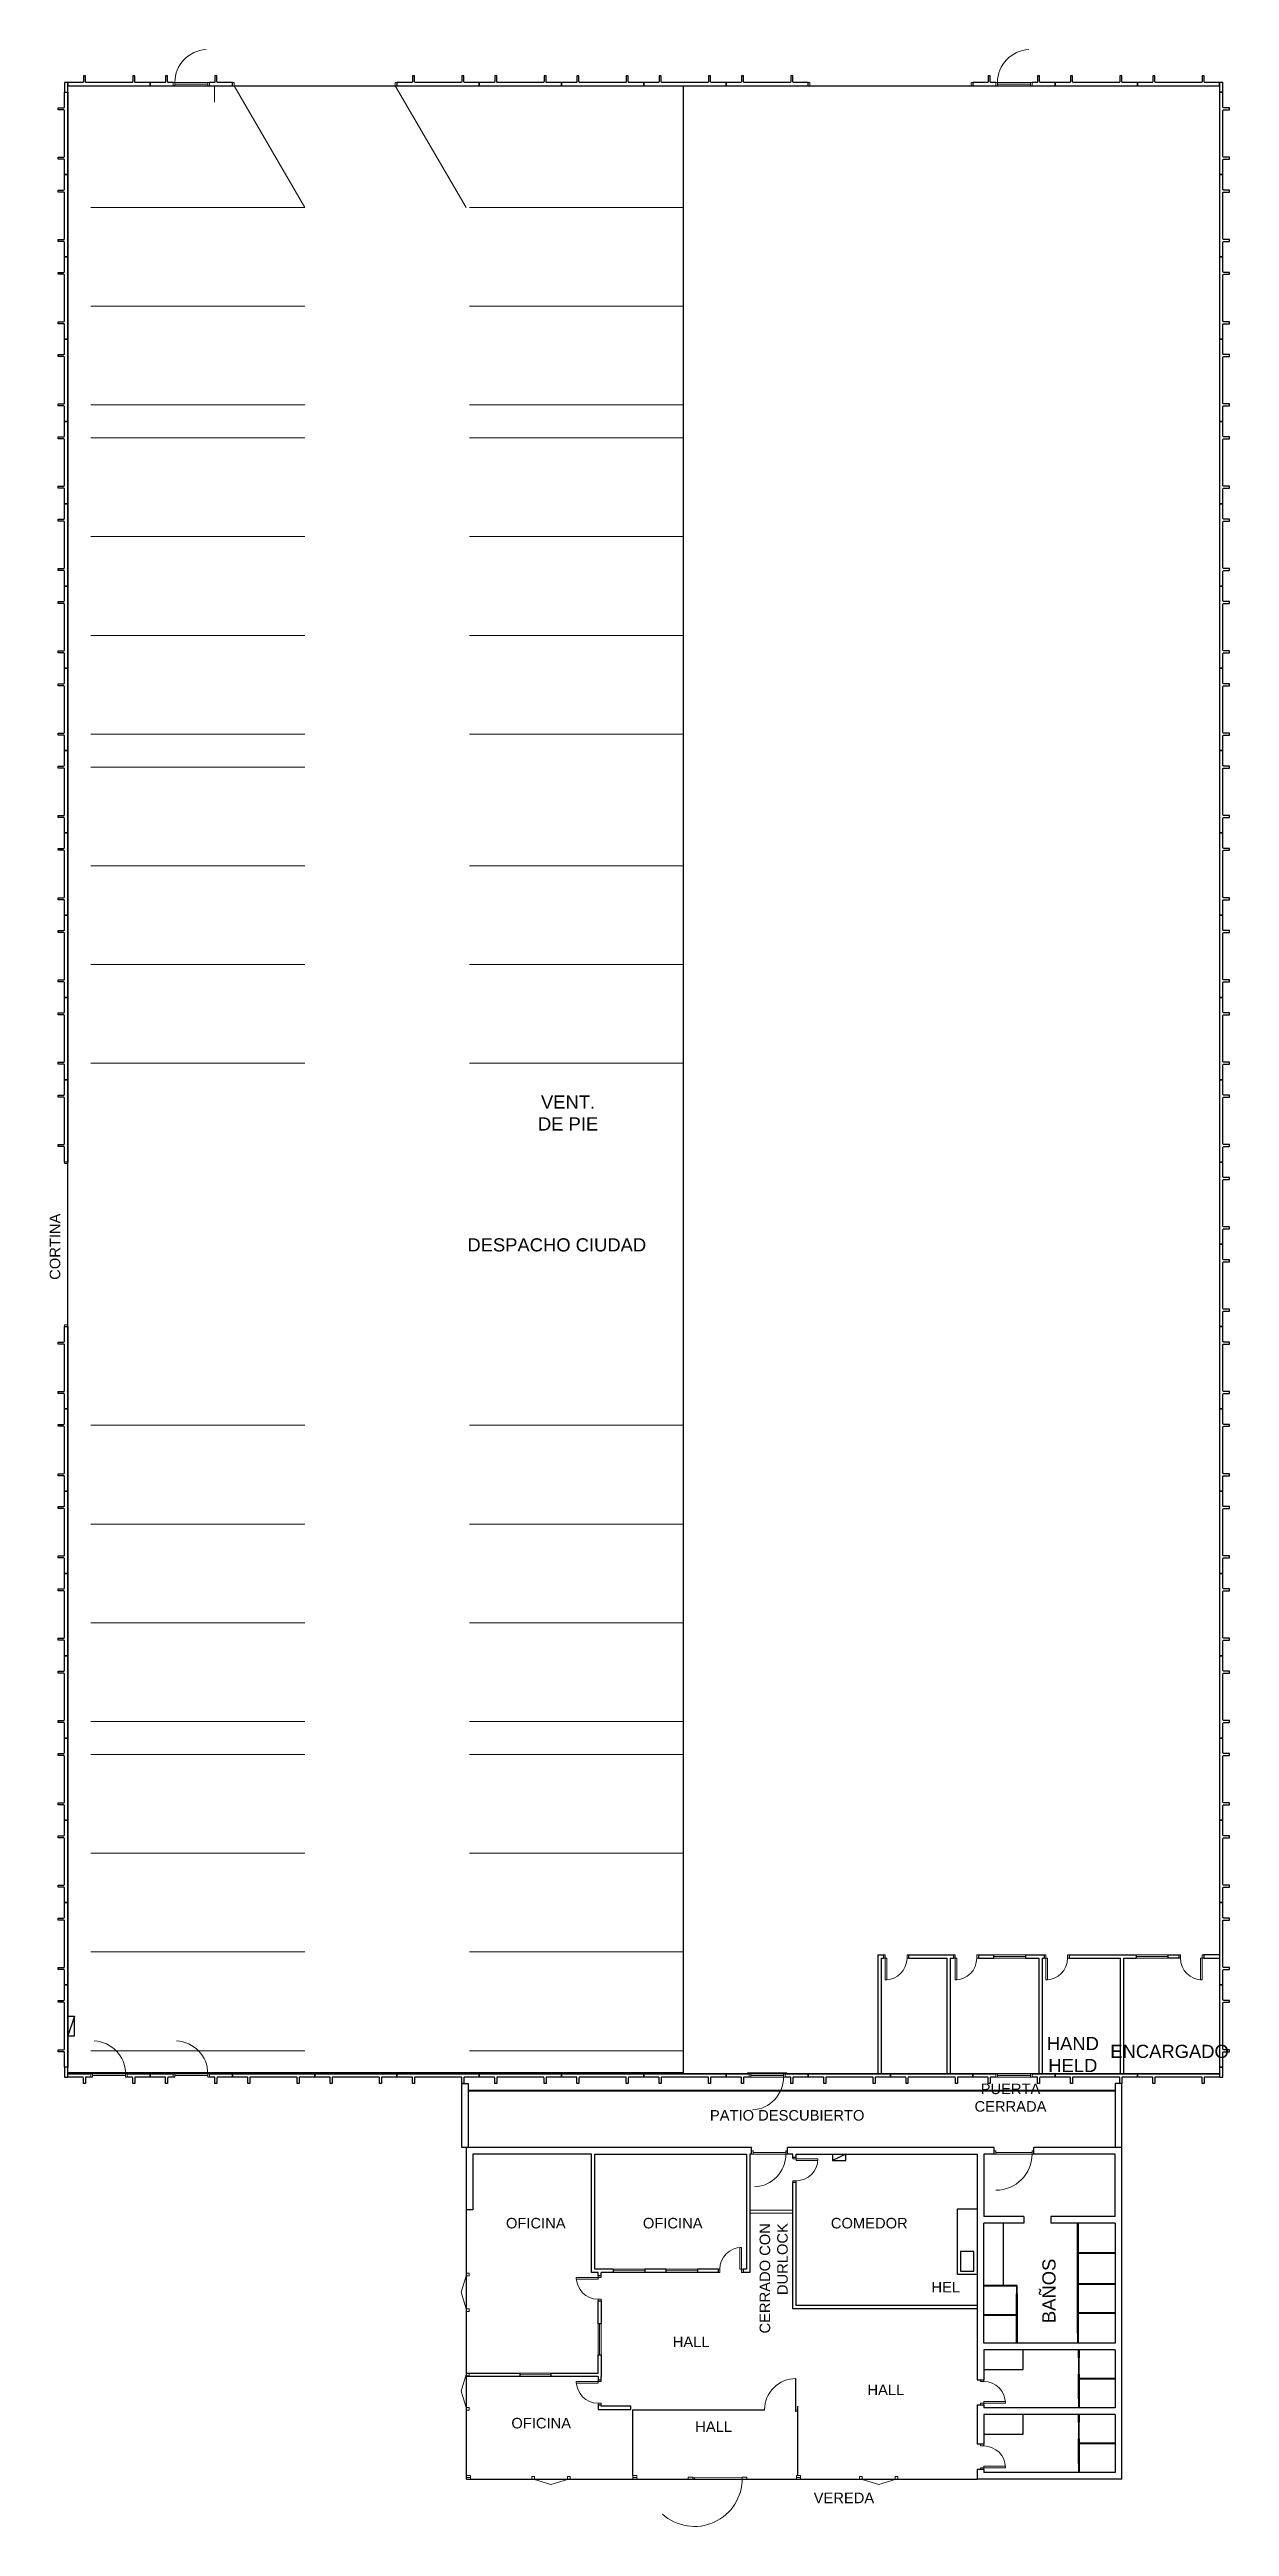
# Model space of a CAD drawing. Header units: millimetres. Extents: x 54 to 176, y 65 to 140.
# Drawn here: x 140.6 to 176.4, y 65 to 140.3 of the extents above; entities that cross this region are included whole.
import ezdxf

# ---------------------------------------------------------------- set-up
doc = ezdxf.new("R2010")
doc.units = ezdxf.units.MM
doc.layers.add('000 - MUROS EXISTENTES', color=6, linetype='Continuous')
for name, color, linetype, lineweight in [('000 ALE CARPINTERIAS', 32, 'Continuous', 9), ('000 ALE LINEA DE CALLES', 252, 'Continuous', 9), ('000 ALE MUROS NUEVOS', 20, 'Continuous', 5), ('000 ALE TEXTO', 3, 'Continuous', 0)]:
    doc.layers.add(name, color=color, linetype=linetype, lineweight=lineweight)
doc.styles.add('NGPTitulos100', font='arial.ttf', dxfattribs={"height": 0.5})

msp = doc.modelspace()

# ---------------------------------------------------------------- texts
at = {"layer": '000 ALE TEXTO', "attachment_point": 5, "style": 'NGPTitulos100'}
for s, width, heights, insert, char_height in [('VENT.\\PDE PIE', 5.91344, [0], (156.324, 107.976), 0.4), ('DESPACHO CIUDAD', 5.91344, [0], (155.981, 103.966), 0.4), ('HAND HELD', 2.55198, [1.263], (171.664, 79.371), 0.4), ('ENCARGADO', 5.91344, [0], (174.603, 79.463), 0.4), ('PUERTA CERRADA', 2.80135, [0], (169.769, 78.058), 0.32), ('PATIO DESCUBIERTO', 5.07552, [0], (162.982, 77.52), 0.32), ('OFICINA', 4.25636, [0], (155.343, 74.244), 0.32), ('OFICINA', 4.25636, [0], (159.504, 74.244), 0.32), ('COMEDOR', 4.25636, [0], (165.478, 74.244), 0.32), ('HEL', 4.25636, [0], (167.801, 72.3), 0.32), ('HALL', 4.25636, [0], (160.064, 70.641), 0.32), ('HALL', 4.25636, [0], (165.98, 69.181), 0.32), ('OFICINA', 4.25636, [0], (155.508, 68.168), 0.32), ('HALL', 4.25636, [0], (160.748, 68.063), 0.32), ('VEREDA', 4.25636, [0], (164.708, 65.899), 0.32)]:
    msp.add_mtext_dynamic_manual_height_columns(s, width=width, gutter_width=2.5, heights=heights, dxfattribs=dict(at, insert=insert, char_height=char_height))
at = {"layer": '000 ALE TEXTO', "rotation": 90, "style": 'NGPTitulos100'}
for s, width, insert, char_height, attachment_point in [('CORTINA', 2.85158, (140.57, 102.907), 0.32, 1), ('CERRADO CON DURLOCK', 5.07552, (162.145, 74.247), 0.32, 3), ('BAÑOS', 5.91344, (170.94, 72.189), 0.4, 5)]:
    msp.add_mtext_dynamic_manual_height_columns(s, width=width, gutter_width=2.5, heights=[0], dxfattribs=dict(at, insert=insert, char_height=char_height, attachment_point=attachment_point))

# ---------------------------------------------------------------- blocks, each defined once
blk = doc.blocks.new('PURTA 760')
at = {"layer": '000 ALE CARPINTERIAS'}
for p, q in [((-0.1, 0.71), (-0.1, 0.76)), ((0, 0.76), (0, 0.71)), ((0, 0.71), (-0.1, 0.71)), ((0, 0.05), (-0.1, 0.05)), ((-0.1, 0.05), (-0.1, 0)), ((0, 0), (0, 0.05))]:
    blk.add_line(p, q, dxfattribs=at)
blk.add_lwpolyline([(0.66, 0.05), (0.66, 0.1), (0, 0.1), (0, 0.05)], close=True, dxfattribs=at)
blk.add_arc((0, 0.05), 0.66, 0, 90, dxfattribs=at)

# ---------------------------------------------------------------- linework, layer by layer
for points in [[(141.124, 139.186), (176.124, 139.186), (176.124, 78.786), (141.124, 78.786)], [(159.824, 78.816), (141.124, 78.816), (141.124, 139.186), (159.824, 139.186)]]:
    msp.add_lwpolyline(points, close=True)
at = {"layer": '000 - MUROS EXISTENTES'}
for p, q in [((165.734, 82.396), (165.914, 82.396)), ((165.734, 82.396), (165.734, 78.786)), ((165.834, 82.296), (165.914, 82.296)), ((165.834, 82.296), (165.834, 78.786)), ((165.914, 82.396), (165.914, 82.296)), ((166.674, 82.396), (166.674, 82.296)), ((166.674, 82.396), (168.034, 82.396)), ((166.674, 82.296), (167.834, 82.296)), ((167.834, 82.296), (167.834, 78.786)), ((167.934, 82.296), (168.034, 82.296)), ((167.934, 82.296), (167.934, 78.786)), ((168.034, 82.396), (168.034, 82.296)), ((168.794, 82.396), (168.794, 82.296)), ((168.794, 82.396), (169.254, 82.396)), ((168.794, 82.296), (169.254, 82.296)), ((169.254, 82.396), (169.254, 82.296)), ((170.224, 82.396), (170.224, 82.296)), ((170.224, 82.396), (170.794, 82.396)), ((170.224, 82.296), (170.634, 82.296)), ((170.634, 82.296), (170.634, 78.786)), ((170.734, 82.296), (170.794, 82.296)), ((170.734, 82.296), (170.734, 78.786)), ((170.794, 82.396), (170.794, 82.296)), ((171.554, 82.396), (171.554, 82.296)), ((171.554, 82.396), (173.584, 82.396)), ((171.554, 82.296), (173.104, 82.296)), ((173.104, 82.296), (173.104, 78.786)), ((173.204, 82.296), (173.584, 82.296)), ((173.204, 82.296), (173.204, 78.786)), ((173.584, 82.396), (173.584, 82.296)), ((174.554, 82.396), (174.554, 82.296)), ((174.554, 82.396), (174.884, 82.396)), ((174.884, 82.296), (174.554, 82.296)), ((174.884, 82.396), (174.884, 82.296)), ((176.124, 82.396), (175.644, 82.396)), ((175.644, 82.396), (175.644, 82.296)), ((175.644, 82.296), (176.124, 82.296)), ((141.324, 80.536), (141.124, 79.936)), ((141.124, 79.936), (141.124, 80.536)), ((141.124, 80.536), (141.324, 80.536)), ((141.324, 79.936), (141.324, 80.536)), ((141.124, 79.936), (141.324, 79.936)), ((153.094, 78.486), (153.289, 78.486)), ((153.094, 76.546), (153.094, 78.486)), ((153.289, 78.486), (153.289, 76.546)), ((173.154, 78.486), (172.954, 78.486)), ((172.954, 78.486), (172.954, 76.546)), ((173.154, 76.546), (173.154, 78.486)), ((153.294, 76.546), (153.094, 76.546)), ((161.894, 76.546), (153.234, 76.546)), ((153.234, 74.656), (153.234, 76.546)), ((157.034, 76.346), (153.434, 76.346)), ((153.434, 76.346), (153.434, 74.656)), ((157.034, 72.746), (157.034, 76.346)), ((157.134, 72.846), (157.134, 76.346)), ((157.134, 76.346), (161.744, 76.346)), ((161.744, 76.346), (161.744, 72.846)), ((161.894, 76.346), (161.844, 76.346)), ((161.844, 76.346), (161.844, 72.746)), ((161.894, 76.346), (161.894, 76.546)), ((169.274, 76.546), (162.994, 76.546)), ((162.994, 76.346), (162.994, 76.546)), ((163.154, 76.346), (162.994, 76.346)), ((163.154, 76.246), (163.154, 76.346)), ((163.254, 76.246), (163.154, 76.246)), ((163.254, 76.246), (163.254, 76.346)), ((163.254, 76.346), (168.754, 76.346)), ((164.363, 76.346), (164.363, 76.146)), ((164.763, 76.346), (164.363, 76.146)), ((164.363, 76.146), (164.763, 76.146)), ((164.763, 76.146), (164.763, 76.346)), ((168.754, 76.346), (168.754, 69.487)), ((169.274, 76.346), (168.954, 76.346)), ((168.954, 76.346), (168.954, 74.447)), ((169.274, 76.346), (169.274, 76.546)), ((173.154, 76.546), (170.474, 76.546)), ((170.474, 76.346), (170.474, 76.546)), ((172.954, 76.346), (170.474, 76.346)), ((172.954, 74.447), (172.954, 76.346)), ((173.154, 66.467), (173.154, 76.546)), ((163.154, 71.646), (163.154, 75.486)), ((163.254, 75.486), (163.154, 75.486)), ((163.254, 71.746), (163.254, 75.486)), ((153.434, 74.656), (153.234, 74.656)), ((168.154, 72.686), (168.154, 74.686)), ((168.154, 74.686), (168.754, 74.686)), ((170.174, 74.447), (168.954, 74.447)), ((170.174, 74.247), (168.954, 74.247)), ((168.954, 70.597), (168.954, 74.247)), ((169.554, 72.357), (169.554, 74.247)), ((170.174, 74.447), (170.174, 74.247)), ((172.954, 74.447), (170.994, 74.447)), ((170.994, 74.447), (170.994, 74.247)), ((172.954, 74.247), (170.994, 74.247)), ((171.809, 73.947), (171.809, 74.247)), ((171.829, 73.947), (171.809, 73.947)), ((171.809, 73.447), (171.809, 73.947)), ((171.829, 74.247), (171.829, 73.947)), ((171.829, 73.947), (171.829, 73.447)), ((172.954, 74.247), (172.954, 70.597)), ((153.234, 73.676), (153.224, 73.676)), ((168.654, 73.386), (168.254, 73.386)), ((168.254, 73.386), (168.254, 72.786)), ((168.654, 72.786), (168.654, 73.386)), ((171.829, 73.447), (171.809, 73.447)), ((171.809, 73.117), (171.809, 73.447)), ((171.829, 73.117), (171.809, 73.117)), ((171.809, 72.617), (171.809, 73.117)), ((171.829, 73.447), (171.829, 73.117)), ((172.954, 73.347), (171.829, 73.347)), ((172.954, 73.327), (171.829, 73.327)), ((171.829, 73.117), (171.829, 72.617)), ((157.234, 72.746), (157.034, 72.746)), ((157.694, 72.846), (157.134, 72.846)), ((157.234, 72.646), (157.234, 72.746)), ((157.334, 72.646), (157.234, 72.646)), ((157.694, 72.746), (157.334, 72.746)), ((157.334, 72.646), (157.334, 72.746)), ((157.694, 72.846), (157.694, 72.746)), ((159.294, 72.846), (158.654, 72.846)), ((158.654, 72.846), (158.654, 72.746)), ((159.294, 72.746), (158.654, 72.746)), ((159.294, 72.846), (159.294, 72.746)), ((160.884, 72.846), (160.254, 72.846)), ((160.254, 72.846), (160.254, 72.746)), ((160.884, 72.746), (160.254, 72.746)), ((160.884, 72.846), (160.884, 72.746)), ((161.744, 72.846), (161.644, 72.846)), ((161.644, 72.846), (161.644, 72.746)), ((161.844, 72.746), (161.644, 72.746)), ((168.754, 72.686), (168.154, 72.686)), ((168.254, 72.786), (168.654, 72.786)), ((169.954, 72.357), (168.954, 72.357)), ((169.954, 72.337), (168.954, 72.337)), ((169.974, 72.357), (169.954, 72.357)), ((169.954, 72.357), (169.954, 72.097)), ((169.974, 72.097), (169.974, 72.357)), ((171.829, 72.617), (171.809, 72.617)), ((171.809, 72.287), (171.809, 72.617)), ((171.829, 72.287), (171.809, 72.287)), ((171.809, 71.787), (171.809, 72.287)), ((171.829, 72.617), (171.829, 72.287)), ((172.954, 72.407), (171.829, 72.407)), ((172.954, 72.387), (171.829, 72.387)), ((171.829, 72.287), (171.829, 71.787)), ((157.234, 71.186), (157.234, 71.886)), ((157.234, 71.886), (157.334, 71.886)), ((157.334, 71.886), (157.334, 71.186)), ((168.754, 71.646), (163.154, 71.646)), ((168.754, 71.746), (163.254, 71.746)), ((169.954, 71.597), (169.954, 72.097)), ((169.954, 72.097), (169.974, 72.097)), ((169.954, 71.297), (169.954, 71.597)), ((169.954, 71.597), (169.974, 71.597)), ((169.974, 72.097), (169.974, 71.597)), ((169.974, 71.597), (169.974, 71.297)), ((171.829, 71.787), (171.809, 71.787)), ((171.809, 71.457), (171.809, 71.787)), ((171.829, 71.787), (171.829, 71.457)), ((172.954, 71.517), (171.829, 71.517)), ((172.954, 71.497), (171.829, 71.497)), ((157.334, 71.186), (157.234, 71.186)), ((169.954, 71.457), (168.954, 71.457)), ((169.954, 71.437), (168.954, 71.437)), ((169.954, 70.797), (169.954, 71.297)), ((169.954, 71.297), (169.974, 71.297)), ((169.954, 70.597), (169.954, 70.797)), ((169.954, 70.797), (169.974, 70.797)), ((169.974, 71.297), (169.974, 70.797)), ((169.974, 70.797), (169.974, 70.597)), ((171.829, 71.457), (171.809, 71.457)), ((171.809, 70.907), (171.809, 71.457)), ((171.829, 70.907), (171.809, 70.907)), ((171.809, 70.907), (171.809, 70.597)), ((171.829, 71.457), (171.829, 70.907)), ((171.829, 70.907), (171.829, 70.597)), ((153.234, 70.646), (153.224, 70.646)), ((157.234, 69.686), (157.234, 70.246)), ((157.234, 70.246), (157.334, 70.246)), ((157.334, 70.246), (157.334, 69.586)), ((172.954, 70.597), (168.954, 70.597)), ((172.954, 70.397), (168.954, 70.397)), ((168.954, 70.397), (168.954, 69.487)), ((170.154, 69.797), (170.154, 70.397)), ((171.834, 70.157), (171.834, 70.397)), ((171.854, 70.157), (171.834, 70.157)), ((171.834, 70.157), (171.834, 69.657)), ((171.854, 70.397), (171.854, 70.157)), ((171.854, 69.657), (171.854, 70.157)), ((172.954, 70.397), (172.954, 68.637)), ((153.234, 69.686), (154.854, 69.686)), ((154.854, 69.586), (153.234, 69.586)), ((154.854, 69.686), (154.854, 69.586)), ((155.804, 69.686), (155.804, 69.586)), ((155.804, 69.686), (157.234, 69.686)), ((157.234, 69.586), (155.804, 69.586)), ((157.234, 69.586), (157.234, 69.486)), ((157.234, 69.486), (157.334, 69.486)), ((157.334, 69.486), (157.334, 69.586)), ((168.754, 69.487), (168.954, 69.487)), ((168.954, 69.797), (170.154, 69.797)), ((171.834, 69.657), (171.854, 69.657)), ((171.834, 69.407), (171.834, 69.657)), ((171.854, 69.407), (171.834, 69.407)), ((171.834, 68.907), (171.834, 69.407)), ((171.854, 69.657), (171.854, 69.407)), ((172.954, 69.527), (171.854, 69.527)), ((172.954, 69.507), (171.854, 69.507)), ((171.854, 69.407), (171.854, 68.907)), ((157.234, 68.726), (157.234, 68.586)), ((157.234, 68.726), (157.334, 68.726)), ((157.234, 68.586), (158.234, 68.586)), ((157.334, 68.686), (157.334, 68.726)), ((158.234, 68.686), (157.334, 68.686)), ((158.234, 68.586), (158.234, 68.686)), ((159.294, 68.567), (159.294, 68.577)), ((168.754, 68.727), (168.754, 67.527)), ((168.754, 68.727), (168.954, 68.727)), ((168.954, 68.727), (168.954, 68.637)), ((172.954, 68.637), (168.954, 68.637)), ((171.854, 68.907), (171.834, 68.907)), ((171.834, 68.907), (171.834, 68.637)), ((171.854, 68.907), (171.854, 68.637)), ((172.954, 68.437), (168.954, 68.437)), ((168.954, 68.437), (168.954, 67.527)), ((168.954, 67.837), (170.154, 67.837)), ((170.154, 67.837), (170.154, 68.437)), ((171.834, 68.197), (171.834, 68.437)), ((171.854, 68.197), (171.834, 68.197)), ((171.834, 68.197), (171.834, 67.697)), ((171.854, 68.437), (171.854, 68.197)), ((171.854, 67.697), (171.854, 68.197)), ((172.954, 68.437), (172.954, 66.667)), ((153.234, 67.616), (153.224, 67.616)), ((168.954, 67.527), (168.754, 67.527)), ((171.834, 67.697), (171.854, 67.697)), ((171.834, 67.447), (171.834, 67.697)), ((171.854, 67.447), (171.834, 67.447)), ((171.834, 66.947), (171.834, 67.447)), ((171.854, 67.697), (171.854, 67.447)), ((172.954, 67.563), (171.854, 67.563)), ((172.954, 67.543), (171.854, 67.543)), ((171.854, 67.447), (171.854, 66.947)), ((168.754, 66.767), (168.754, 66.467)), ((168.954, 66.767), (168.754, 66.767)), ((173.154, 66.467), (168.754, 66.467)), ((168.954, 66.767), (168.954, 66.667)), ((172.954, 66.667), (168.954, 66.667)), ((171.854, 66.947), (171.834, 66.947)), ((171.834, 66.947), (171.834, 66.667)), ((171.854, 66.947), (171.854, 66.667))]:
    msp.add_line(p, q, dxfattribs=at)
for points in [[(141.024, 138.986), (141.124, 138.986), (141.124, 139.286), (141.024, 139.286)], [(176.124, 138.986), (176.224, 138.986), (176.224, 139.286), (176.124, 139.286)], [(141.024, 78.686), (141.124, 78.686), (141.124, 78.986), (141.024, 78.986)], [(176.124, 78.686), (176.224, 78.686), (176.224, 78.986), (176.124, 78.986)]]:
    msp.add_lwpolyline(points, close=True, dxfattribs=at)
for points in [[(141.124, 139.186), (143.624, 139.186), (143.624, 139.286), (143.184, 139.286, -0.414214), (143.154, 139.316), (143.154, 139.486), (143.094, 139.486), (143.094, 139.316, -0.414214), (143.064, 139.286), (141.684, 139.286, -0.414214), (141.654, 139.316), (141.654, 139.486), (141.594, 139.486), (141.594, 139.316, -0.414214), (141.564, 139.286), (141.124, 139.286), (141.124, 139.186)], [(144.324, 139.286), (144.184, 139.286, -0.414214), (144.154, 139.316), (144.154, 139.486), (144.094, 139.486), (144.094, 139.316, -0.414214), (144.064, 139.286), (143.624, 139.286), (143.624, 139.186)], [(145.424, 139.186), (146.124, 139.186), (146.124, 139.286), (145.684, 139.286, -0.414214), (145.654, 139.316), (145.654, 139.486), (145.594, 139.486), (145.594, 139.316, -0.414214), (145.564, 139.286), (145.424, 139.286)], [(151.124, 139.186), (153.624, 139.186), (153.624, 139.286), (153.184, 139.286, -0.414214), (153.154, 139.316), (153.154, 139.486), (153.094, 139.486), (153.094, 139.316, -0.414214), (153.064, 139.286), (151.684, 139.286, -0.414214), (151.654, 139.316), (151.654, 139.486), (151.594, 139.486), (151.594, 139.316, -0.414214), (151.564, 139.286), (151.124, 139.286), (151.124, 139.186)], [(153.624, 139.186), (156.124, 139.186), (156.124, 139.286), (155.684, 139.286, -0.414214), (155.654, 139.316), (155.654, 139.486), (155.594, 139.486), (155.594, 139.316, -0.414214), (155.564, 139.286), (154.184, 139.286, -0.414214), (154.154, 139.316), (154.154, 139.486), (154.094, 139.486), (154.094, 139.316, -0.414214), (154.064, 139.286), (153.624, 139.286), (153.624, 139.186)], [(156.124, 139.186), (158.624, 139.186), (158.624, 139.286), (158.184, 139.286, -0.414214), (158.154, 139.316), (158.154, 139.486), (158.094, 139.486), (158.094, 139.316, -0.414214), (158.064, 139.286), (156.684, 139.286, -0.414214), (156.654, 139.316), (156.654, 139.486), (156.594, 139.486), (156.594, 139.316, -0.414214), (156.564, 139.286), (156.124, 139.286), (156.124, 139.186)], [(158.624, 139.186), (161.124, 139.186), (161.124, 139.286), (160.684, 139.286, -0.414214), (160.654, 139.316), (160.654, 139.486), (160.594, 139.486), (160.594, 139.316, -0.414214), (160.564, 139.286), (159.184, 139.286, -0.414214), (159.154, 139.316), (159.154, 139.486), (159.094, 139.486), (159.094, 139.316, -0.414214), (159.064, 139.286), (158.624, 139.286), (158.624, 139.186)], [(161.124, 139.186), (163.624, 139.186), (163.624, 139.286), (163.184, 139.286, -0.414214), (163.154, 139.316), (163.154, 139.486), (163.094, 139.486), (163.094, 139.316, -0.414214), (163.064, 139.286), (161.684, 139.286, -0.414214), (161.654, 139.316), (161.654, 139.486), (161.594, 139.486), (161.594, 139.316, -0.414214), (161.564, 139.286), (161.124, 139.286), (161.124, 139.186)], [(169.324, 139.286), (169.184, 139.286, -0.414214), (169.154, 139.316), (169.154, 139.486), (169.094, 139.486), (169.094, 139.316, -0.414214), (169.064, 139.286), (168.624, 139.286), (168.624, 139.186)], [(170.424, 139.186), (171.124, 139.186), (171.124, 139.286), (170.684, 139.286, -0.414214), (170.654, 139.316), (170.654, 139.486), (170.594, 139.486), (170.594, 139.316, -0.414214), (170.564, 139.286), (170.424, 139.286)], [(171.124, 139.186), (173.624, 139.186), (173.624, 139.286), (173.184, 139.286, -0.414214), (173.154, 139.316), (173.154, 139.486), (173.094, 139.486), (173.094, 139.316, -0.414214), (173.064, 139.286), (171.684, 139.286, -0.414214), (171.654, 139.316), (171.654, 139.486), (171.594, 139.486), (171.594, 139.316, -0.414214), (171.564, 139.286), (171.124, 139.286), (171.124, 139.186)], [(173.624, 139.186), (176.124, 139.186), (176.124, 139.286), (175.684, 139.286, -0.414214), (175.654, 139.316), (175.654, 139.486), (175.594, 139.486), (175.594, 139.316, -0.414214), (175.564, 139.286), (174.184, 139.286, -0.414214), (174.154, 139.316), (174.154, 139.486), (174.094, 139.486), (174.094, 139.316, -0.414214), (174.064, 139.286), (173.624, 139.286), (173.624, 139.186)], [(141.124, 138.986), (141.124, 136.486), (141.024, 136.486), (141.024, 136.926, 0.414214), (140.994, 136.956), (140.824, 136.956), (140.824, 137.016), (140.994, 137.016, 0.414214), (141.024, 137.046), (141.024, 138.426, 0.414214), (140.994, 138.456), (140.824, 138.456), (140.824, 138.516), (140.994, 138.516, 0.414214), (141.024, 138.546), (141.024, 138.986), (141.124, 138.986)], [(176.124, 138.986), (176.124, 136.486), (176.224, 136.486), (176.224, 136.926, -0.414214), (176.254, 136.956), (176.424, 136.956), (176.424, 137.016), (176.254, 137.016, -0.414214), (176.224, 137.046), (176.224, 138.426, -0.414214), (176.254, 138.456), (176.424, 138.456), (176.424, 138.516), (176.254, 138.516, -0.414214), (176.224, 138.546), (176.224, 138.986), (176.124, 138.986)], [(141.124, 136.486), (141.124, 133.986), (141.024, 133.986), (141.024, 134.426, 0.414214), (140.994, 134.456), (140.824, 134.456), (140.824, 134.516), (140.994, 134.516, 0.414214), (141.024, 134.546), (141.024, 135.926, 0.414214), (140.994, 135.956), (140.824, 135.956), (140.824, 136.016), (140.994, 136.016, 0.414214), (141.024, 136.046), (141.024, 136.486), (141.124, 136.486)], [(176.124, 136.486), (176.124, 133.986), (176.224, 133.986), (176.224, 134.426, -0.414214), (176.254, 134.456), (176.424, 134.456), (176.424, 134.516), (176.254, 134.516, -0.414214), (176.224, 134.546), (176.224, 135.926, -0.414214), (176.254, 135.956), (176.424, 135.956), (176.424, 136.016), (176.254, 136.016, -0.414214), (176.224, 136.046), (176.224, 136.486), (176.124, 136.486)], [(141.124, 133.986), (141.124, 131.486), (141.024, 131.486), (141.024, 131.926, 0.414214), (140.994, 131.956), (140.824, 131.956), (140.824, 132.016), (140.994, 132.016, 0.414214), (141.024, 132.046), (141.024, 133.426, 0.414214), (140.994, 133.456), (140.824, 133.456), (140.824, 133.516), (140.994, 133.516, 0.414214), (141.024, 133.546), (141.024, 133.986), (141.124, 133.986)], [(176.124, 133.986), (176.124, 131.486), (176.224, 131.486), (176.224, 131.926, -0.414214), (176.254, 131.956), (176.424, 131.956), (176.424, 132.016), (176.254, 132.016, -0.414214), (176.224, 132.046), (176.224, 133.426, -0.414214), (176.254, 133.456), (176.424, 133.456), (176.424, 133.516), (176.254, 133.516, -0.414214), (176.224, 133.546), (176.224, 133.986), (176.124, 133.986)], [(141.124, 131.486), (141.124, 128.986), (141.024, 128.986), (141.024, 129.426, 0.414214), (140.994, 129.456), (140.824, 129.456), (140.824, 129.516), (140.994, 129.516, 0.414214), (141.024, 129.546), (141.024, 130.926, 0.414214), (140.994, 130.956), (140.824, 130.956), (140.824, 131.016), (140.994, 131.016, 0.414214), (141.024, 131.046), (141.024, 131.486), (141.124, 131.486)], [(176.124, 131.486), (176.124, 128.986), (176.224, 128.986), (176.224, 129.426, -0.414214), (176.254, 129.456), (176.424, 129.456), (176.424, 129.516), (176.254, 129.516, -0.414214), (176.224, 129.546), (176.224, 130.926, -0.414214), (176.254, 130.956), (176.424, 130.956), (176.424, 131.016), (176.254, 131.016, -0.414214), (176.224, 131.046), (176.224, 131.486), (176.124, 131.486)], [(141.124, 128.986), (141.124, 126.486), (141.024, 126.486), (141.024, 126.926, 0.414214), (140.994, 126.956), (140.824, 126.956), (140.824, 127.016), (140.994, 127.016, 0.414214), (141.024, 127.046), (141.024, 128.426, 0.414214), (140.994, 128.456), (140.824, 128.456), (140.824, 128.516), (140.994, 128.516, 0.414214), (141.024, 128.546), (141.024, 128.986), (141.124, 128.986)], [(176.124, 128.986), (176.124, 126.486), (176.224, 126.486), (176.224, 126.926, -0.414214), (176.254, 126.956), (176.424, 126.956), (176.424, 127.016), (176.254, 127.016, -0.414214), (176.224, 127.046), (176.224, 128.426, -0.414214), (176.254, 128.456), (176.424, 128.456), (176.424, 128.516), (176.254, 128.516, -0.414214), (176.224, 128.546), (176.224, 128.986), (176.124, 128.986)], [(141.124, 126.486), (141.124, 123.986), (141.024, 123.986), (141.024, 124.426, 0.414214), (140.994, 124.456), (140.824, 124.456), (140.824, 124.516), (140.994, 124.516, 0.414214), (141.024, 124.546), (141.024, 125.926, 0.414214), (140.994, 125.956), (140.824, 125.956), (140.824, 126.016), (140.994, 126.016, 0.414214), (141.024, 126.046), (141.024, 126.486), (141.124, 126.486)], [(176.124, 126.486), (176.124, 123.986), (176.224, 123.986), (176.224, 124.426, -0.414214), (176.254, 124.456), (176.424, 124.456), (176.424, 124.516), (176.254, 124.516, -0.414214), (176.224, 124.546), (176.224, 125.926, -0.414214), (176.254, 125.956), (176.424, 125.956), (176.424, 126.016), (176.254, 126.016, -0.414214), (176.224, 126.046), (176.224, 126.486), (176.124, 126.486)], [(141.124, 123.986), (141.124, 121.486), (141.024, 121.486), (141.024, 121.926, 0.414214), (140.994, 121.956), (140.824, 121.956), (140.824, 122.016), (140.994, 122.016, 0.414214), (141.024, 122.046), (141.024, 123.426, 0.414214), (140.994, 123.456), (140.824, 123.456), (140.824, 123.516), (140.994, 123.516, 0.414214), (141.024, 123.546), (141.024, 123.986), (141.124, 123.986)], [(176.124, 123.986), (176.124, 121.486), (176.224, 121.486), (176.224, 121.926, -0.414214), (176.254, 121.956), (176.424, 121.956), (176.424, 122.016), (176.254, 122.016, -0.414214), (176.224, 122.046), (176.224, 123.426, -0.414214), (176.254, 123.456), (176.424, 123.456), (176.424, 123.516), (176.254, 123.516, -0.414214), (176.224, 123.546), (176.224, 123.986), (176.124, 123.986)], [(141.124, 121.486), (141.124, 118.986), (141.024, 118.986), (141.024, 119.426, 0.414214), (140.994, 119.456), (140.824, 119.456), (140.824, 119.516), (140.994, 119.516, 0.414214), (141.024, 119.546), (141.024, 120.926, 0.414214), (140.994, 120.956), (140.824, 120.956), (140.824, 121.016), (140.994, 121.016, 0.414214), (141.024, 121.046), (141.024, 121.486), (141.124, 121.486)], [(176.124, 121.486), (176.124, 118.986), (176.224, 118.986), (176.224, 119.426, -0.414214), (176.254, 119.456), (176.424, 119.456), (176.424, 119.516), (176.254, 119.516, -0.414214), (176.224, 119.546), (176.224, 120.926, -0.414214), (176.254, 120.956), (176.424, 120.956), (176.424, 121.016), (176.254, 121.016, -0.414214), (176.224, 121.046), (176.224, 121.486), (176.124, 121.486)], [(141.124, 118.986), (141.124, 116.486), (141.024, 116.486), (141.024, 116.926, 0.414214), (140.994, 116.956), (140.824, 116.956), (140.824, 117.016), (140.994, 117.016, 0.414214), (141.024, 117.046), (141.024, 118.426, 0.414214), (140.994, 118.456), (140.824, 118.456), (140.824, 118.516), (140.994, 118.516, 0.414214), (141.024, 118.546), (141.024, 118.986), (141.124, 118.986)], [(176.124, 118.986), (176.124, 116.486), (176.224, 116.486), (176.224, 116.926, -0.414214), (176.254, 116.956), (176.424, 116.956), (176.424, 117.016), (176.254, 117.016, -0.414214), (176.224, 117.046), (176.224, 118.426, -0.414214), (176.254, 118.456), (176.424, 118.456), (176.424, 118.516), (176.254, 118.516, -0.414214), (176.224, 118.546), (176.224, 118.986), (176.124, 118.986)], [(141.124, 116.486), (141.124, 113.986), (141.024, 113.986), (141.024, 114.426, 0.414214), (140.994, 114.456), (140.824, 114.456), (140.824, 114.516), (140.994, 114.516, 0.414214), (141.024, 114.546), (141.024, 115.926, 0.414214), (140.994, 115.956), (140.824, 115.956), (140.824, 116.016), (140.994, 116.016, 0.414214), (141.024, 116.046), (141.024, 116.486), (141.124, 116.486)], [(176.124, 116.486), (176.124, 113.986), (176.224, 113.986), (176.224, 114.426, -0.414214), (176.254, 114.456), (176.424, 114.456), (176.424, 114.516), (176.254, 114.516, -0.414214), (176.224, 114.546), (176.224, 115.926, -0.414214), (176.254, 115.956), (176.424, 115.956), (176.424, 116.016), (176.254, 116.016, -0.414214), (176.224, 116.046), (176.224, 116.486), (176.124, 116.486)], [(141.124, 113.986), (141.124, 111.486), (141.024, 111.486), (141.024, 111.926, 0.414214), (140.994, 111.956), (140.824, 111.956), (140.824, 112.016), (140.994, 112.016, 0.414214), (141.024, 112.046), (141.024, 113.426, 0.414214), (140.994, 113.456), (140.824, 113.456), (140.824, 113.516), (140.994, 113.516, 0.414214), (141.024, 113.546), (141.024, 113.986), (141.124, 113.986)], [(176.124, 113.986), (176.124, 111.486), (176.224, 111.486), (176.224, 111.926, -0.414214), (176.254, 111.956), (176.424, 111.956), (176.424, 112.016), (176.254, 112.016, -0.414214), (176.224, 112.046), (176.224, 113.426, -0.414214), (176.254, 113.456), (176.424, 113.456), (176.424, 113.516), (176.254, 113.516, -0.414214), (176.224, 113.546), (176.224, 113.986), (176.124, 113.986)], [(141.124, 111.486), (141.124, 108.986), (141.024, 108.986), (141.024, 109.426, 0.414214), (140.994, 109.456), (140.824, 109.456), (140.824, 109.516), (140.994, 109.516, 0.414214), (141.024, 109.546), (141.024, 110.926, 0.414214), (140.994, 110.956), (140.824, 110.956), (140.824, 111.016), (140.994, 111.016, 0.414214), (141.024, 111.046), (141.024, 111.486), (141.124, 111.486)], [(176.124, 111.486), (176.124, 108.986), (176.224, 108.986), (176.224, 109.426, -0.414214), (176.254, 109.456), (176.424, 109.456), (176.424, 109.516), (176.254, 109.516, -0.414214), (176.224, 109.546), (176.224, 110.926, -0.414214), (176.254, 110.956), (176.424, 110.956), (176.424, 111.016), (176.254, 111.016, -0.414214), (176.224, 111.046), (176.224, 111.486), (176.124, 111.486)], [(141.124, 108.986), (141.124, 106.486), (141.024, 106.486), (141.024, 106.926, 0.414214), (140.994, 106.956), (140.824, 106.956), (140.824, 107.016), (140.994, 107.016, 0.414214), (141.024, 107.046), (141.024, 108.426, 0.414214), (140.994, 108.456), (140.824, 108.456), (140.824, 108.516), (140.994, 108.516, 0.414214), (141.024, 108.546), (141.024, 108.986), (141.124, 108.986)], [(176.124, 108.986), (176.124, 106.486), (176.224, 106.486), (176.224, 106.926, -0.414214), (176.254, 106.956), (176.424, 106.956), (176.424, 107.016), (176.254, 107.016, -0.414214), (176.224, 107.046), (176.224, 108.426, -0.414214), (176.254, 108.456), (176.424, 108.456), (176.424, 108.516), (176.254, 108.516, -0.414214), (176.224, 108.546), (176.224, 108.986), (176.124, 108.986)], [(176.124, 106.486), (176.124, 103.986), (176.224, 103.986), (176.224, 104.426, -0.414214), (176.254, 104.456), (176.424, 104.456), (176.424, 104.516), (176.254, 104.516, -0.414214), (176.224, 104.546), (176.224, 105.926, -0.414214), (176.254, 105.956), (176.424, 105.956), (176.424, 106.016), (176.254, 106.016, -0.414214), (176.224, 106.046), (176.224, 106.486), (176.124, 106.486)], [(176.124, 103.986), (176.124, 101.486), (176.224, 101.486), (176.224, 101.926, -0.414214), (176.254, 101.956), (176.424, 101.956), (176.424, 102.016), (176.254, 102.016, -0.414214), (176.224, 102.046), (176.224, 103.426, -0.414214), (176.254, 103.456), (176.424, 103.456), (176.424, 103.516), (176.254, 103.516, -0.414214), (176.224, 103.546), (176.224, 103.986), (176.124, 103.986)], [(141.124, 101.486), (141.124, 98.986), (141.024, 98.986), (141.024, 99.426, 0.414214), (140.994, 99.456), (140.824, 99.456), (140.824, 99.516), (140.994, 99.516, 0.414214), (141.024, 99.546), (141.024, 100.926, 0.414214), (140.994, 100.956), (140.824, 100.956), (140.824, 101.016), (140.994, 101.016, 0.414214), (141.024, 101.046), (141.024, 101.486), (141.124, 101.486)], [(176.124, 101.486), (176.124, 98.986), (176.224, 98.986), (176.224, 99.426, -0.414214), (176.254, 99.456), (176.424, 99.456), (176.424, 99.516), (176.254, 99.516, -0.414214), (176.224, 99.546), (176.224, 100.926, -0.414214), (176.254, 100.956), (176.424, 100.956), (176.424, 101.016), (176.254, 101.016, -0.414214), (176.224, 101.046), (176.224, 101.486), (176.124, 101.486)], [(141.124, 98.986), (141.124, 96.486), (141.024, 96.486), (141.024, 96.926, 0.414214), (140.994, 96.956), (140.824, 96.956), (140.824, 97.016), (140.994, 97.016, 0.414214), (141.024, 97.046), (141.024, 98.426, 0.414214), (140.994, 98.456), (140.824, 98.456), (140.824, 98.516), (140.994, 98.516, 0.414214), (141.024, 98.546), (141.024, 98.986), (141.124, 98.986)], [(176.124, 98.986), (176.124, 96.486), (176.224, 96.486), (176.224, 96.926, -0.414214), (176.254, 96.956), (176.424, 96.956), (176.424, 97.016), (176.254, 97.016, -0.414214), (176.224, 97.046), (176.224, 98.426, -0.414214), (176.254, 98.456), (176.424, 98.456), (176.424, 98.516), (176.254, 98.516, -0.414214), (176.224, 98.546), (176.224, 98.986), (176.124, 98.986)], [(141.124, 96.486), (141.124, 93.986), (141.024, 93.986), (141.024, 94.426, 0.414214), (140.994, 94.456), (140.824, 94.456), (140.824, 94.516), (140.994, 94.516, 0.414214), (141.024, 94.546), (141.024, 95.926, 0.414214), (140.994, 95.956), (140.824, 95.956), (140.824, 96.016), (140.994, 96.016, 0.414214), (141.024, 96.046), (141.024, 96.486), (141.124, 96.486)], [(176.124, 96.486), (176.124, 93.986), (176.224, 93.986), (176.224, 94.426, -0.414214), (176.254, 94.456), (176.424, 94.456), (176.424, 94.516), (176.254, 94.516, -0.414214), (176.224, 94.546), (176.224, 95.926, -0.414214), (176.254, 95.956), (176.424, 95.956), (176.424, 96.016), (176.254, 96.016, -0.414214), (176.224, 96.046), (176.224, 96.486), (176.124, 96.486)], [(141.124, 93.986), (141.124, 91.486), (141.024, 91.486), (141.024, 91.926, 0.414214), (140.994, 91.956), (140.824, 91.956), (140.824, 92.016), (140.994, 92.016, 0.414214), (141.024, 92.046), (141.024, 93.426, 0.414214), (140.994, 93.456), (140.824, 93.456), (140.824, 93.516), (140.994, 93.516, 0.414214), (141.024, 93.546), (141.024, 93.986), (141.124, 93.986)], [(176.124, 93.986), (176.124, 91.486), (176.224, 91.486), (176.224, 91.926, -0.414214), (176.254, 91.956), (176.424, 91.956), (176.424, 92.016), (176.254, 92.016, -0.414214), (176.224, 92.046), (176.224, 93.426, -0.414214), (176.254, 93.456), (176.424, 93.456), (176.424, 93.516), (176.254, 93.516, -0.414214), (176.224, 93.546), (176.224, 93.986), (176.124, 93.986)], [(141.124, 91.486), (141.124, 88.986), (141.024, 88.986), (141.024, 89.426, 0.414214), (140.994, 89.456), (140.824, 89.456), (140.824, 89.516), (140.994, 89.516, 0.414214), (141.024, 89.546), (141.024, 90.926, 0.414214), (140.994, 90.956), (140.824, 90.956), (140.824, 91.016), (140.994, 91.016, 0.414214), (141.024, 91.046), (141.024, 91.486), (141.124, 91.486)], [(176.124, 91.486), (176.124, 88.986), (176.224, 88.986), (176.224, 89.426, -0.414214), (176.254, 89.456), (176.424, 89.456), (176.424, 89.516), (176.254, 89.516, -0.414214), (176.224, 89.546), (176.224, 90.926, -0.414214), (176.254, 90.956), (176.424, 90.956), (176.424, 91.016), (176.254, 91.016, -0.414214), (176.224, 91.046), (176.224, 91.486), (176.124, 91.486)], [(141.124, 88.986), (141.124, 86.486), (141.024, 86.486), (141.024, 86.926, 0.414214), (140.994, 86.956), (140.824, 86.956), (140.824, 87.016), (140.994, 87.016, 0.414214), (141.024, 87.046), (141.024, 88.426, 0.414214), (140.994, 88.456), (140.824, 88.456), (140.824, 88.516), (140.994, 88.516, 0.414214), (141.024, 88.546), (141.024, 88.986), (141.124, 88.986)], [(176.124, 88.986), (176.124, 86.486), (176.224, 86.486), (176.224, 86.926, -0.414214), (176.254, 86.956), (176.424, 86.956), (176.424, 87.016), (176.254, 87.016, -0.414214), (176.224, 87.046), (176.224, 88.426, -0.414214), (176.254, 88.456), (176.424, 88.456), (176.424, 88.516), (176.254, 88.516, -0.414214), (176.224, 88.546), (176.224, 88.986), (176.124, 88.986)], [(141.124, 86.486), (141.124, 83.986), (141.024, 83.986), (141.024, 84.426, 0.414214), (140.994, 84.456), (140.824, 84.456), (140.824, 84.516), (140.994, 84.516, 0.414214), (141.024, 84.546), (141.024, 85.926, 0.414214), (140.994, 85.956), (140.824, 85.956), (140.824, 86.016), (140.994, 86.016, 0.414214), (141.024, 86.046), (141.024, 86.486), (141.124, 86.486)], [(176.124, 86.486), (176.124, 83.986), (176.224, 83.986), (176.224, 84.426, -0.414214), (176.254, 84.456), (176.424, 84.456), (176.424, 84.516), (176.254, 84.516, -0.414214), (176.224, 84.546), (176.224, 85.926, -0.414214), (176.254, 85.956), (176.424, 85.956), (176.424, 86.016), (176.254, 86.016, -0.414214), (176.224, 86.046), (176.224, 86.486), (176.124, 86.486)], [(141.124, 83.986), (141.124, 81.486), (141.024, 81.486), (141.024, 81.926, 0.414214), (140.994, 81.956), (140.824, 81.956), (140.824, 82.016), (140.994, 82.016, 0.414214), (141.024, 82.046), (141.024, 83.426, 0.414214), (140.994, 83.456), (140.824, 83.456), (140.824, 83.516), (140.994, 83.516, 0.414214), (141.024, 83.546), (141.024, 83.986), (141.124, 83.986)], [(176.124, 83.986), (176.124, 81.486), (176.224, 81.486), (176.224, 81.926, -0.414214), (176.254, 81.956), (176.424, 81.956), (176.424, 82.016), (176.254, 82.016, -0.414214), (176.224, 82.046), (176.224, 83.426, -0.414214), (176.254, 83.456), (176.424, 83.456), (176.424, 83.516), (176.254, 83.516, -0.414214), (176.224, 83.546), (176.224, 83.986), (176.124, 83.986)], [(141.124, 81.486), (141.124, 78.986), (141.024, 78.986), (141.024, 79.426, 0.414214), (140.994, 79.456), (140.824, 79.456), (140.824, 79.516), (140.994, 79.516, 0.414214), (141.024, 79.546), (141.024, 80.926, 0.414214), (140.994, 80.956), (140.824, 80.956), (140.824, 81.016), (140.994, 81.016, 0.414214), (141.024, 81.046), (141.024, 81.486), (141.124, 81.486)], [(176.124, 81.486), (176.124, 78.986), (176.224, 78.986), (176.224, 79.426, -0.414214), (176.254, 79.456), (176.424, 79.456), (176.424, 79.516), (176.254, 79.516, -0.414214), (176.224, 79.546), (176.224, 80.926, -0.414214), (176.254, 80.956), (176.424, 80.956), (176.424, 81.016), (176.254, 81.016, -0.414214), (176.224, 81.046), (176.224, 81.486), (176.124, 81.486)], [(141.824, 78.686), (141.684, 78.686, 0.414214), (141.654, 78.656), (141.654, 78.486), (141.594, 78.486), (141.594, 78.656, 0.414214), (141.564, 78.686), (141.124, 78.686), (141.124, 78.786)], [(142.924, 78.786), (143.624, 78.786), (143.624, 78.686), (143.184, 78.686, 0.414214), (143.154, 78.656), (143.154, 78.486), (143.094, 78.486), (143.094, 78.656, 0.414214), (143.064, 78.686), (142.924, 78.686)], [(144.324, 78.686), (144.184, 78.686, 0.414214), (144.154, 78.656), (144.154, 78.486), (144.094, 78.486), (144.094, 78.656, 0.414214), (144.064, 78.686), (143.624, 78.686), (143.624, 78.786)], [(145.424, 78.786), (146.124, 78.786), (146.124, 78.686), (145.684, 78.686, 0.414214), (145.654, 78.656), (145.654, 78.486), (145.594, 78.486), (145.594, 78.656, 0.414214), (145.564, 78.686), (145.424, 78.686)], [(146.124, 78.786), (148.624, 78.786), (148.624, 78.686), (148.184, 78.686, 0.414214), (148.154, 78.656), (148.154, 78.486), (148.094, 78.486), (148.094, 78.656, 0.414214), (148.064, 78.686), (146.684, 78.686, 0.414214), (146.654, 78.656), (146.654, 78.486), (146.594, 78.486), (146.594, 78.656, 0.414214), (146.564, 78.686), (146.124, 78.686), (146.124, 78.786)], [(148.624, 78.786), (151.124, 78.786), (151.124, 78.686), (150.684, 78.686, 0.414214), (150.654, 78.656), (150.654, 78.486), (150.594, 78.486), (150.594, 78.656, 0.414214), (150.564, 78.686), (149.184, 78.686, 0.414214), (149.154, 78.656), (149.154, 78.486), (149.094, 78.486), (149.094, 78.656, 0.414214), (149.064, 78.686), (148.624, 78.686), (148.624, 78.786)], [(151.124, 78.786), (153.624, 78.786), (153.624, 78.686), (153.184, 78.686, 0.414214), (153.154, 78.656), (153.154, 78.486), (153.094, 78.486), (153.094, 78.656, 0.414214), (153.064, 78.686), (151.684, 78.686, 0.414214), (151.654, 78.656), (151.654, 78.486), (151.594, 78.486), (151.594, 78.656, 0.414214), (151.564, 78.686), (151.124, 78.686), (151.124, 78.786)], [(153.624, 78.786), (156.124, 78.786), (156.124, 78.686), (155.684, 78.686, 0.414214), (155.654, 78.656), (155.654, 78.486), (155.594, 78.486), (155.594, 78.656, 0.414214), (155.564, 78.686), (154.184, 78.686, 0.414214), (154.154, 78.656), (154.154, 78.486), (154.094, 78.486), (154.094, 78.656, 0.414214), (154.064, 78.686), (153.624, 78.686), (153.624, 78.786)], [(156.124, 78.786), (158.624, 78.786), (158.624, 78.686), (158.184, 78.686, 0.414214), (158.154, 78.656), (158.154, 78.486), (158.094, 78.486), (158.094, 78.656, 0.414214), (158.064, 78.686), (156.684, 78.686, 0.414214), (156.654, 78.656), (156.654, 78.486), (156.594, 78.486), (156.594, 78.656, 0.414214), (156.564, 78.686), (156.124, 78.686), (156.124, 78.786)], [(158.624, 78.786), (161.124, 78.786), (161.124, 78.686), (160.684, 78.686, 0.414214), (160.654, 78.656), (160.654, 78.486), (160.594, 78.486), (160.594, 78.656, 0.414214), (160.564, 78.686), (159.184, 78.686, 0.414214), (159.154, 78.656), (159.154, 78.486), (159.094, 78.486), (159.094, 78.656, 0.414214), (159.064, 78.686), (158.624, 78.686), (158.624, 78.786)], [(161.824, 78.686), (161.684, 78.686, 0.414214), (161.654, 78.656), (161.654, 78.486), (161.594, 78.486), (161.594, 78.656, 0.414214), (161.564, 78.686), (161.124, 78.686), (161.124, 78.786)], [(162.924, 78.786), (163.624, 78.786), (163.624, 78.686), (163.184, 78.686, 0.414214), (163.154, 78.656), (163.154, 78.486), (163.094, 78.486), (163.094, 78.656, 0.414214), (163.064, 78.686), (162.924, 78.686)], [(163.624, 78.786), (166.124, 78.786), (166.124, 78.686), (165.684, 78.686, 0.414214), (165.654, 78.656), (165.654, 78.486), (165.594, 78.486), (165.594, 78.656, 0.414214), (165.564, 78.686), (164.184, 78.686, 0.414214), (164.154, 78.656), (164.154, 78.486), (164.094, 78.486), (164.094, 78.656, 0.414214), (164.064, 78.686), (163.624, 78.686), (163.624, 78.786)], [(166.124, 78.786), (168.624, 78.786), (168.624, 78.686), (168.184, 78.686, 0.414214), (168.154, 78.656), (168.154, 78.486), (168.094, 78.486), (168.094, 78.656, 0.414214), (168.064, 78.686), (166.684, 78.686, 0.414214), (166.654, 78.656), (166.654, 78.486), (166.594, 78.486), (166.594, 78.656, 0.414214), (166.564, 78.686), (166.124, 78.686), (166.124, 78.786)], [(169.324, 78.686), (169.184, 78.686, 0.414214), (169.154, 78.656), (169.154, 78.486), (169.094, 78.486), (169.094, 78.656, 0.414214), (169.064, 78.686), (168.624, 78.686), (168.624, 78.786)], [(170.424, 78.786), (171.124, 78.786), (171.124, 78.686), (170.684, 78.686, 0.414214), (170.654, 78.656), (170.654, 78.486), (170.594, 78.486), (170.594, 78.656, 0.414214), (170.564, 78.686), (170.424, 78.686)], [(171.124, 78.786), (173.624, 78.786), (173.624, 78.686), (173.184, 78.686, 0.414214), (173.154, 78.656), (173.154, 78.486), (173.094, 78.486), (173.094, 78.656, 0.414214), (173.064, 78.686), (171.684, 78.686, 0.414214), (171.654, 78.656), (171.654, 78.486), (171.594, 78.486), (171.594, 78.656, 0.414214), (171.564, 78.686), (171.124, 78.686), (171.124, 78.786)], [(173.624, 78.786), (176.124, 78.786), (176.124, 78.686), (175.684, 78.686, 0.414214), (175.654, 78.656), (175.654, 78.486), (175.594, 78.486), (175.594, 78.656, 0.414214), (175.564, 78.686), (174.184, 78.686, 0.414214), (174.154, 78.656), (174.154, 78.486), (174.094, 78.486), (174.094, 78.656, 0.414214), (174.064, 78.686), (173.624, 78.686), (173.624, 78.786)]]:
    msp.add_lwpolyline(points, format="xyb", dxfattribs=at)
for points in [[(143.624, 139.186), (144.324, 139.186)], [(168.624, 139.186), (169.324, 139.186)], [(141.124, 78.786), (141.824, 78.786)], [(143.624, 78.786), (144.324, 78.786)], [(161.124, 78.786), (161.824, 78.786)], [(168.624, 78.786), (169.324, 78.786)]]:
    msp.add_lwpolyline(points, dxfattribs=at)
at = {"layer": '000 ALE CARPINTERIAS'}
for p, q in [((144.374, 139.286), (144.324, 139.286)), ((144.324, 139.286), (144.324, 139.186)), ((144.374, 139.186), (144.374, 139.286)), ((145.374, 139.186), (145.374, 139.286)), ((145.374, 139.286), (145.424, 139.286)), ((145.424, 139.186), (145.424, 139.286)), ((146.174, 139.286), (146.124, 139.286)), ((146.174, 139.186), (146.174, 139.286)), ((151.124, 139.286), (151.074, 139.286)), ((151.074, 139.286), (151.074, 139.186)), ((163.674, 139.286), (163.624, 139.286)), ((163.674, 139.186), (163.674, 139.286)), ((168.624, 139.286), (168.574, 139.286)), ((168.574, 139.286), (168.574, 139.186)), ((169.374, 139.286), (169.324, 139.286)), ((169.324, 139.286), (169.324, 139.186)), ((169.374, 139.186), (169.374, 139.286)), ((170.374, 139.186), (170.374, 139.286)), ((170.374, 139.286), (170.424, 139.286)), ((170.424, 139.286), (170.424, 139.186)), ((144.324, 139.186), (144.374, 139.186)), ((145.424, 139.186), (145.374, 139.186)), ((146.124, 139.186), (146.174, 139.186)), ((151.074, 139.186), (146.174, 139.186)), ((151.074, 139.186), (151.124, 139.186)), ((163.624, 139.186), (163.674, 139.186)), ((168.574, 139.186), (163.674, 139.186)), ((168.574, 139.186), (168.624, 139.186)), ((169.324, 139.186), (169.374, 139.186)), ((170.424, 139.186), (170.374, 139.186)), ((141.024, 106.486), (141.024, 106.436)), ((141.024, 106.436), (141.124, 106.436)), ((141.124, 106.436), (141.124, 106.486)), ((141.124, 106.436), (141.124, 101.536)), ((141.124, 101.536), (141.024, 101.536)), ((141.024, 101.536), (141.024, 101.486)), ((141.124, 101.486), (141.124, 101.536)), ((169.254, 82.396), (170.224, 82.396)), ((169.254, 82.346), (170.224, 82.346)), ((169.254, 82.296), (170.224, 82.296)), ((173.584, 82.396), (174.554, 82.396)), ((173.584, 82.346), (174.554, 82.346)), ((173.584, 82.296), (174.554, 82.296)), ((141.874, 78.786), (141.824, 78.786)), ((141.824, 78.786), (141.824, 78.686)), ((141.824, 78.686), (141.874, 78.686)), ((141.874, 78.686), (141.874, 78.786)), ((142.874, 78.686), (142.874, 78.786)), ((142.874, 78.786), (142.924, 78.786)), ((142.924, 78.686), (142.874, 78.686)), ((142.924, 78.786), (142.924, 78.686)), ((144.374, 78.786), (144.324, 78.786)), ((144.324, 78.786), (144.324, 78.686)), ((144.324, 78.686), (144.374, 78.686)), ((144.374, 78.686), (144.374, 78.786)), ((145.374, 78.686), (145.374, 78.786)), ((145.374, 78.786), (145.424, 78.786)), ((145.424, 78.686), (145.374, 78.686)), ((145.424, 78.786), (145.424, 78.686)), ((161.824, 78.786), (161.874, 78.786)), ((161.824, 78.686), (161.824, 78.786)), ((161.874, 78.686), (161.824, 78.686)), ((161.874, 78.786), (161.874, 78.686)), ((162.924, 78.786), (162.874, 78.786)), ((162.874, 78.786), (162.874, 78.686)), ((162.874, 78.686), (162.924, 78.686)), ((162.924, 78.686), (162.924, 78.786)), ((169.324, 78.786), (169.374, 78.786)), ((169.324, 78.686), (169.324, 78.786)), ((169.374, 78.686), (169.324, 78.686)), ((169.374, 78.786), (169.374, 78.686)), ((170.424, 78.786), (170.374, 78.786)), ((170.374, 78.786), (170.374, 78.686)), ((170.374, 78.686), (170.424, 78.686)), ((170.424, 78.686), (170.424, 78.786)), ((161.894, 76.446), (161.944, 76.446)), ((161.894, 76.346), (161.894, 76.446)), ((161.944, 76.346), (161.894, 76.346)), ((161.944, 76.446), (161.944, 76.346)), ((162.994, 76.446), (162.944, 76.446)), ((162.944, 76.446), (162.944, 76.346)), ((162.944, 76.346), (162.994, 76.346)), ((162.994, 76.346), (162.994, 76.446)), ((169.274, 76.446), (169.324, 76.446)), ((169.274, 76.346), (169.274, 76.446)), ((169.324, 76.346), (169.274, 76.346)), ((169.324, 76.446), (169.324, 76.346)), ((170.474, 76.446), (170.424, 76.446)), ((170.424, 76.446), (170.424, 76.346)), ((170.424, 76.346), (170.474, 76.346)), ((170.474, 76.346), (170.474, 76.446)), ((153.224, 74.696), (153.224, 66.467)), ((153.234, 74.696), (153.224, 74.696)), ((153.234, 74.696), (153.234, 66.467)), ((153.076, 72.146), (153.224, 72.646)), ((153.234, 72.646), (153.224, 72.646)), ((153.224, 72.646), (153.224, 71.646)), ((153.234, 72.646), (153.234, 72.726)), ((153.234, 72.726), (153.314, 72.726)), ((153.314, 72.646), (153.234, 72.646)), ((153.314, 72.726), (153.314, 72.646)), ((157.694, 72.846), (158.654, 72.846)), ((157.694, 72.796), (158.654, 72.796)), ((157.694, 72.746), (158.654, 72.746)), ((159.294, 72.846), (160.254, 72.846)), ((159.294, 72.796), (160.254, 72.796)), ((159.294, 72.746), (160.254, 72.746)), ((153.224, 71.646), (153.076, 72.146)), ((153.234, 71.646), (153.224, 71.646)), ((157.234, 71.186), (157.234, 70.246)), ((157.284, 71.186), (157.284, 70.246)), ((157.334, 70.246), (157.334, 71.186)), ((153.076, 69.146), (153.224, 69.646)), ((153.234, 69.646), (153.224, 69.646)), ((153.224, 69.646), (153.224, 68.646)), ((153.314, 69.586), (153.314, 69.686)), ((154.854, 69.686), (155.804, 69.686)), ((154.854, 69.636), (155.804, 69.636)), ((155.804, 69.586), (154.854, 69.586)), ((153.224, 68.646), (153.076, 69.146)), ((153.234, 68.646), (153.224, 68.646)), ((158.284, 68.577), (158.284, 66.577)), ((158.284, 68.577), (158.294, 68.577)), ((158.294, 68.577), (158.294, 66.577)), ((158.294, 68.567), (158.294, 68.577)), ((158.294, 68.577), (159.294, 68.577)), ((159.294, 68.567), (158.294, 68.567)), ((159.294, 68.577), (160.294, 68.577)), ((160.294, 68.567), (159.294, 68.567)), ((160.294, 68.567), (160.294, 68.577)), ((160.294, 68.577), (161.294, 68.577)), ((161.294, 68.567), (160.294, 68.567)), ((161.294, 68.567), (161.294, 68.577)), ((161.294, 68.577), (162.294, 68.577)), ((162.294, 68.567), (161.294, 68.567)), ((162.294, 68.577), (162.294, 68.567)), ((163.294, 68.686), (163.294, 66.577)), ((163.304, 68.577), (163.294, 68.577)), ((163.304, 68.686), (163.304, 66.577)), ((153.234, 66.467), (160.114, 66.467)), ((153.234, 66.457), (160.114, 66.457)), ((155.304, 66.457), (156.304, 66.457)), ((155.804, 66.309), (155.304, 66.457)), ((156.304, 66.457), (155.804, 66.309)), ((160.114, 66.507), (161.614, 66.507)), ((160.114, 66.467), (160.114, 66.457)), ((160.114, 66.457), (161.614, 66.457)), ((160.164, 66.482), (160.141, 66.457)), ((161.614, 66.467), (168.754, 66.467)), ((161.614, 66.467), (161.614, 66.457)), ((161.614, 66.457), (168.754, 66.457)), ((165.264, 66.457), (166.264, 66.457)), ((165.764, 66.309), (165.264, 66.457)), ((166.264, 66.457), (165.764, 66.309))]:
    msp.add_line(p, q, dxfattribs=at)
for points in [[(144.374, 139.286), (145.374, 139.286), (145.374, 139.236), (144.374, 139.236)], [(169.374, 139.286), (170.374, 139.286), (170.374, 139.236), (169.374, 139.236)], [(142.874, 78.786), (141.874, 78.786), (141.874, 78.736), (142.874, 78.736)], [(145.374, 78.786), (144.374, 78.786), (144.374, 78.736), (145.374, 78.736)], [(162.874, 78.686), (161.874, 78.686), (161.874, 78.736), (162.874, 78.736)], [(170.374, 78.686), (169.374, 78.686), (169.374, 78.736), (170.374, 78.736)], [(162.944, 76.346), (161.944, 76.346), (161.944, 76.396), (162.944, 76.396)], [(170.424, 76.346), (169.324, 76.346), (169.324, 76.396), (170.424, 76.396)], [(153.234, 72.726), (153.314, 72.726), (153.314, 72.646), (153.234, 72.646)], [(153.234, 71.646), (153.314, 71.646), (153.314, 71.566), (153.234, 71.566)], [(153.234, 69.686), (153.314, 69.686), (153.314, 69.606), (153.234, 69.606)], [(163.249, 68.522), (163.249, 69.522), (163.239, 69.522), (163.239, 68.522)], [(153.234, 68.646), (153.314, 68.646), (153.314, 68.566), (153.234, 68.566)], [(155.224, 66.547), (155.304, 66.547), (155.304, 66.467), (155.224, 66.467)], [(156.304, 66.547), (156.384, 66.547), (156.384, 66.467), (156.304, 66.467)], [(160.114, 66.507), (161.614, 66.507), (161.614, 66.457), (160.114, 66.457)], [(165.184, 66.547), (165.264, 66.547), (165.264, 66.467), (165.184, 66.467)], [(166.264, 66.547), (166.344, 66.547), (166.344, 66.467), (166.264, 66.467)]]:
    msp.add_lwpolyline(points, close=True, dxfattribs=at)
for points in [[(153.234, 66.522), (153.354, 66.522), (153.354, 66.577), (153.234, 66.577), (153.234, 66.522)], [(153.234, 66.467), (153.354, 66.467), (153.354, 66.522), (153.234, 66.522), (153.234, 66.467)], [(158.294, 66.522), (158.414, 66.522), (158.414, 66.577), (158.294, 66.577), (158.294, 66.522)], [(158.294, 66.467), (158.414, 66.467), (158.414, 66.522), (158.294, 66.522), (158.294, 66.467)], [(159.974, 66.467), (160.114, 66.467), (160.114, 66.527), (159.974, 66.527), (159.974, 66.467)], [(161.614, 66.467), (161.754, 66.467), (161.754, 66.527), (161.614, 66.527), (161.614, 66.467)], [(163.264, 66.522), (163.384, 66.522), (163.384, 66.577), (163.264, 66.577), (163.264, 66.522)], [(163.264, 66.467), (163.384, 66.467), (163.384, 66.522), (163.264, 66.522), (163.264, 66.467)]]:
    msp.add_lwpolyline(points, dxfattribs=at)
for centre, radius in [((163.244, 68.572), 0.0133), ((163.244, 68.572), 0.005), ((160.164, 66.482), 0.01)]:
    msp.add_circle(centre, radius, dxfattribs=at)
for centre, radius, start, end in [((145.374, 139.286), 1, 92.86598, 180), ((170.374, 139.286), 1, 92.86598, 180), ((141.874, 78.786), 1, 0, 87.13402), ((144.374, 78.786), 1, 0, 87.13402), ((161.874, 78.686), 1, 272.86598, 0), ((161.944, 76.346), 1, 272.86598, 0), ((169.324, 76.346), 1.1, 270, 0), ((163.244, 68.572), 0.95, 89.69845, 179.69845), ((163.244, 68.572), 0.05, 275.73917, 0), ((160.164, 66.482), 1.45, 227.79379, 0.98776)]:
    msp.add_arc(centre, radius, start, end, dxfattribs=at)
at = {"layer": '000 ALE LINEA DE CALLES'}
for p, q in [((145.574, 139.186), (145.574, 138.686)), ((146.174, 139.186), (148.324, 135.486)), ((151.074, 139.186), (153.224, 135.486)), ((148.324, 135.486), (141.824, 135.486)), ((153.324, 135.486), (159.824, 135.486)), ((159.824, 135.486), (159.824, 109.486)), ((148.324, 132.486), (141.824, 132.486)), ((153.324, 132.486), (159.824, 132.486)), ((148.324, 129.486), (141.824, 129.486)), ((153.324, 129.486), (159.824, 129.486)), ((153.324, 129.486), (159.824, 129.486)), ((148.324, 128.486), (141.824, 128.486)), ((153.324, 128.486), (159.824, 128.486)), ((148.324, 125.486), (141.824, 125.486)), ((153.324, 125.486), (159.824, 125.486)), ((148.324, 122.486), (141.824, 122.486)), ((153.324, 122.486), (159.824, 122.486)), ((148.324, 119.486), (141.824, 119.486)), ((153.324, 119.486), (159.824, 119.486)), ((148.324, 118.486), (141.824, 118.486)), ((148.324, 115.486), (141.824, 115.486)), ((153.324, 115.486), (159.824, 115.486)), ((148.324, 112.486), (141.824, 112.486)), ((153.324, 112.486), (159.824, 112.486)), ((148.324, 109.486), (141.824, 109.486)), ((153.324, 109.486), (159.824, 109.486)), ((148.324, 98.486), (141.824, 98.486)), ((153.324, 98.486), (159.824, 98.486)), ((159.824, 98.486), (159.824, 78.786)), ((148.324, 95.486), (141.824, 95.486)), ((153.324, 95.486), (159.824, 95.486)), ((148.324, 92.486), (141.824, 92.486)), ((153.324, 92.486), (159.824, 92.486)), ((148.324, 89.486), (141.824, 89.486)), ((153.324, 89.486), (159.824, 89.486)), ((148.324, 88.486), (141.824, 88.486)), ((153.324, 88.486), (159.824, 88.486)), ((148.324, 85.486), (141.824, 85.486)), ((153.324, 85.486), (159.824, 85.486)), ((148.324, 82.486), (141.824, 82.486)), ((153.324, 82.486), (159.824, 82.486)), ((148.324, 79.486), (141.824, 79.486)), ((153.324, 79.486), (159.824, 79.486))]:
    msp.add_line(p, q, dxfattribs=at)
at = {"layer": '000 ALE MUROS NUEVOS'}
for p, q in [((172.954, 78.286), (153.289, 78.286)), ((162.974, 78.816), (161.774, 78.816)), ((161.774, 78.816), (161.774, 78.786)), ((161.774, 78.816), (161.774, 78.786)), ((161.774, 78.786), (162.974, 78.786)), ((162.974, 78.786), (162.974, 78.816)), ((162.974, 78.786), (162.974, 78.816)), ((172.954, 78.256), (153.289, 78.256)), ((161.844, 74.646), (163.154, 74.646)), ((161.844, 74.546), (163.154, 74.546))]:
    msp.add_line(p, q, dxfattribs=at)
msp.add_lwpolyline([(161.844, 74.646), (163.154, 74.646), (163.154, 74.546), (161.844, 74.546)], close=True, dxfattribs=at)

# ---------------------------------------------------------------- block references
at = {"layer": '000 ALE CARPINTERIAS'}
for p, rotation in [((165.914, 82.296), 270), ((168.034, 82.296), 270), ((170.794, 82.296), 270), ((161.644, 72.846), 90), ((157.234, 72.646), 180), ((157.234, 69.486), 180)]:
    msp.add_blockref('PURTA 760', p, dxfattribs=dict(at, rotation=rotation))
at = {"layer": '000 ALE CARPINTERIAS', "xscale": -1}
for p, rotation in [((175.644, 82.296), 90), ((163.254, 76.246), 180)]:
    msp.add_blockref('PURTA 760', p, dxfattribs=dict(at, rotation=rotation))
at = {"layer": '000 ALE CARPINTERIAS'}
for p in [(168.954, 68.727), (168.954, 66.767)]:
    msp.add_blockref('PURTA 760', p, dxfattribs=at)

msp.set_redraw_order([(e.dxf.handle, doc.entitydb.next_handle()) for e in msp.query("TEXT MTEXT ATTDEF DIMENSION ARC_DIMENSION")])  # texts and dimensions are drawn at this point

doc.saveas('drawing.dxf')
